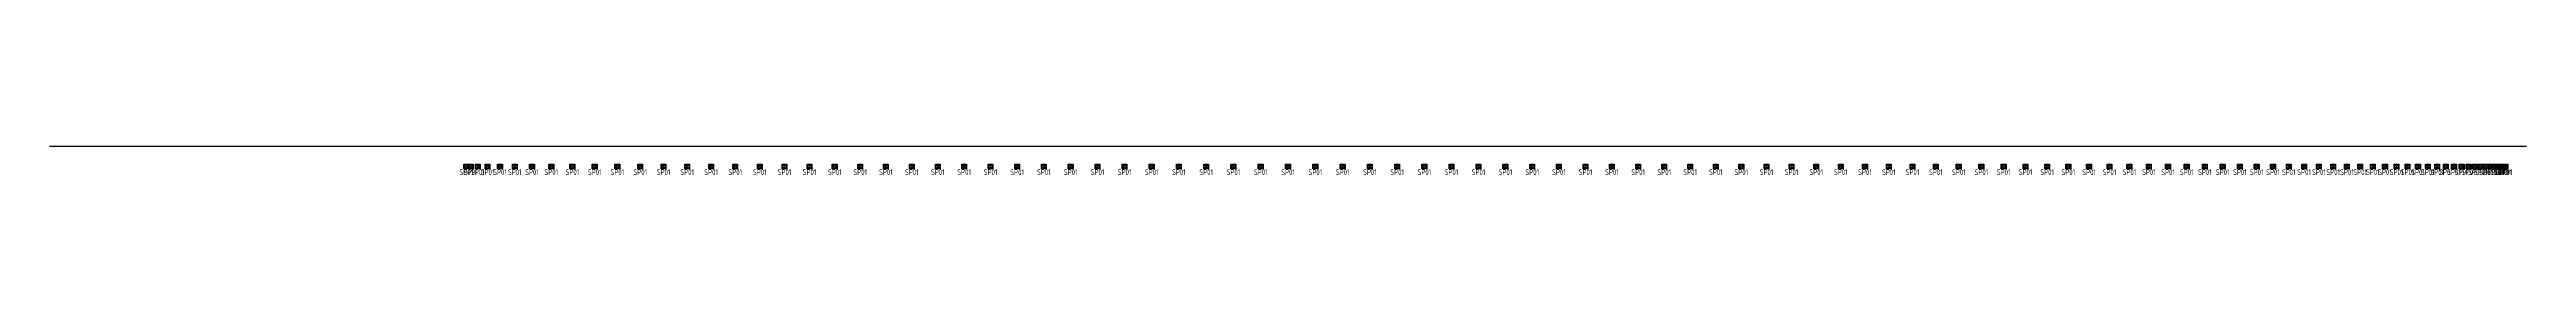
# Model space of a CAD drawing. Header units: inches. Extents: x -1808494 to 666893, y -46959 to 97113.
# Drawn here: x 401584 to 531584, y 71820 to 73346 of the extents above; entities that cross this region are included whole.
import ezdxf
from ezdxf.enums import TextEntityAlignment as Align
from ezdxf.lldxf.tags import DXFTag

# ---------------------------------------------------------------- set-up
doc = ezdxf.new("R2010")
doc.units = ezdxf.units.IN
doc.header["$MEASUREMENT"] = 0
doc.layers.add('0-LL02', color=1, linetype='Continuous')
doc.layers.add('0-SP01', color=1, linetype='Continuous')
doc.styles.add('GBZITI', font='gbenor.shx', dxfattribs={"height": 350, "bigfont": 'gbcbig.shx'})
doc.styles.get("Standard").update_dxf_attribs({"font": 'arial.ttf'})
tags = doc.linetypes.add('LL01a_LINE', pattern='A,0.5,-0.2,["LL01a",Standard,S=0.1,R=0,X=-0.1,Y=-0.05],-0.25', length=0.95).pattern_tags.tags
tags[6] = DXFTag(74, 10)

# ---------------------------------------------------------------- blocks, each defined once
blk = doc.blocks.new('SP01')
at = {"layer": '0-SP01'}
for p, q in [((-75, -75), (75, 75)), ((75, -75), (-75, 75))]:
    blk.add_line(p, q, dxfattribs=at)
blk.add_lwpolyline([(-126, -126), (-126, 126), (126, 126), (126, -126)], close=True, dxfattribs=at)
blk.add_circle((0, 0), 106, dxfattribs=at)
at = {"layer": '0-SP01', "style": 'GBZITI', "width": 0.8}
blk.add_text('SP01', height=300, dxfattribs=at).set_placement((0, -450, 0), align=Align.CENTER)

msp = doc.modelspace()

# ---------------------------------------------------------------- linework, layer by layer
at = {"layer": '0-LL02', "linetype": 'LL01a_LINE', "ltscale": 10}
msp.add_lwpolyline([(401584, 73346), (531584, 73346)], dxfattribs=at)

# ---------------------------------------------------------------- block references
at = {"layer": '0-SP01'}
for p in [(423456, 72270), (423686, 72270), (424060, 72270), (424574, 72270), (425224, 72270), (426004, 72270), (426904, 72270), (427917, 72270), (429025, 72270), (430194, 72270), (431382, 72270), (432587, 72270), (433810, 72270), (435049, 72270), (436304, 72270), (437574, 72270), (438859, 72270), (440158, 72270), (441470, 72270), (442794, 72270), (444131, 72270), (445479, 72270), (446838, 72270), (448206, 72270), (449584, 72270), (450971, 72270), (452365, 72270), (453766, 72270), (455174, 72270), (456588, 72270), (458006, 72270), (459429, 72270), (460856, 72270), (462286, 72270), (463717, 72270), (465150, 72270), (466584, 72270), (468018, 72270), (469451, 72270), (470882, 72270), (472312, 72270), (473739, 72270), (475161, 72270), (476580, 72270), (477994, 72270), (479402, 72270), (480803, 72270), (482197, 72270), (483584, 72270), (484962, 72270), (486330, 72270), (487689, 72270), (489037, 72270), (490374, 72270), (491698, 72270), (493010, 72270), (494309, 72270), (495594, 72270), (496864, 72270), (498119, 72270), (499358, 72270), (500581, 72270), (501786, 72270), (502974, 72270), (504143, 72270), (505294, 72270), (506425, 72270), (507536, 72270), (508626, 72270), (509695, 72270), (510743, 72270), (511768, 72270), (512771, 72270), (513750, 72270), (514705, 72270), (515636, 72270), (516543, 72270), (517423, 72270), (518280, 72270), (519110, 72270), (519913, 72270), (520690, 72270), (521439, 72270), (522160, 72270), (522854, 72270), (523519, 72270), (524156, 72270), (524764, 72270), (525342, 72270), (525891, 72270), (526409, 72270), (526898, 72270), (527357, 72270), (527784, 72270), (528181, 72270), (528547, 72270), (528882, 72270), (529185, 72270), (529457, 72270), (529697, 72270), (529906, 72270), (530082, 72270), (530227, 72270), (530339, 72270), (530420, 72270), (530484, 72270)]:
    msp.add_blockref('SP01', p, dxfattribs=at)

doc.saveas('drawing.dxf')
